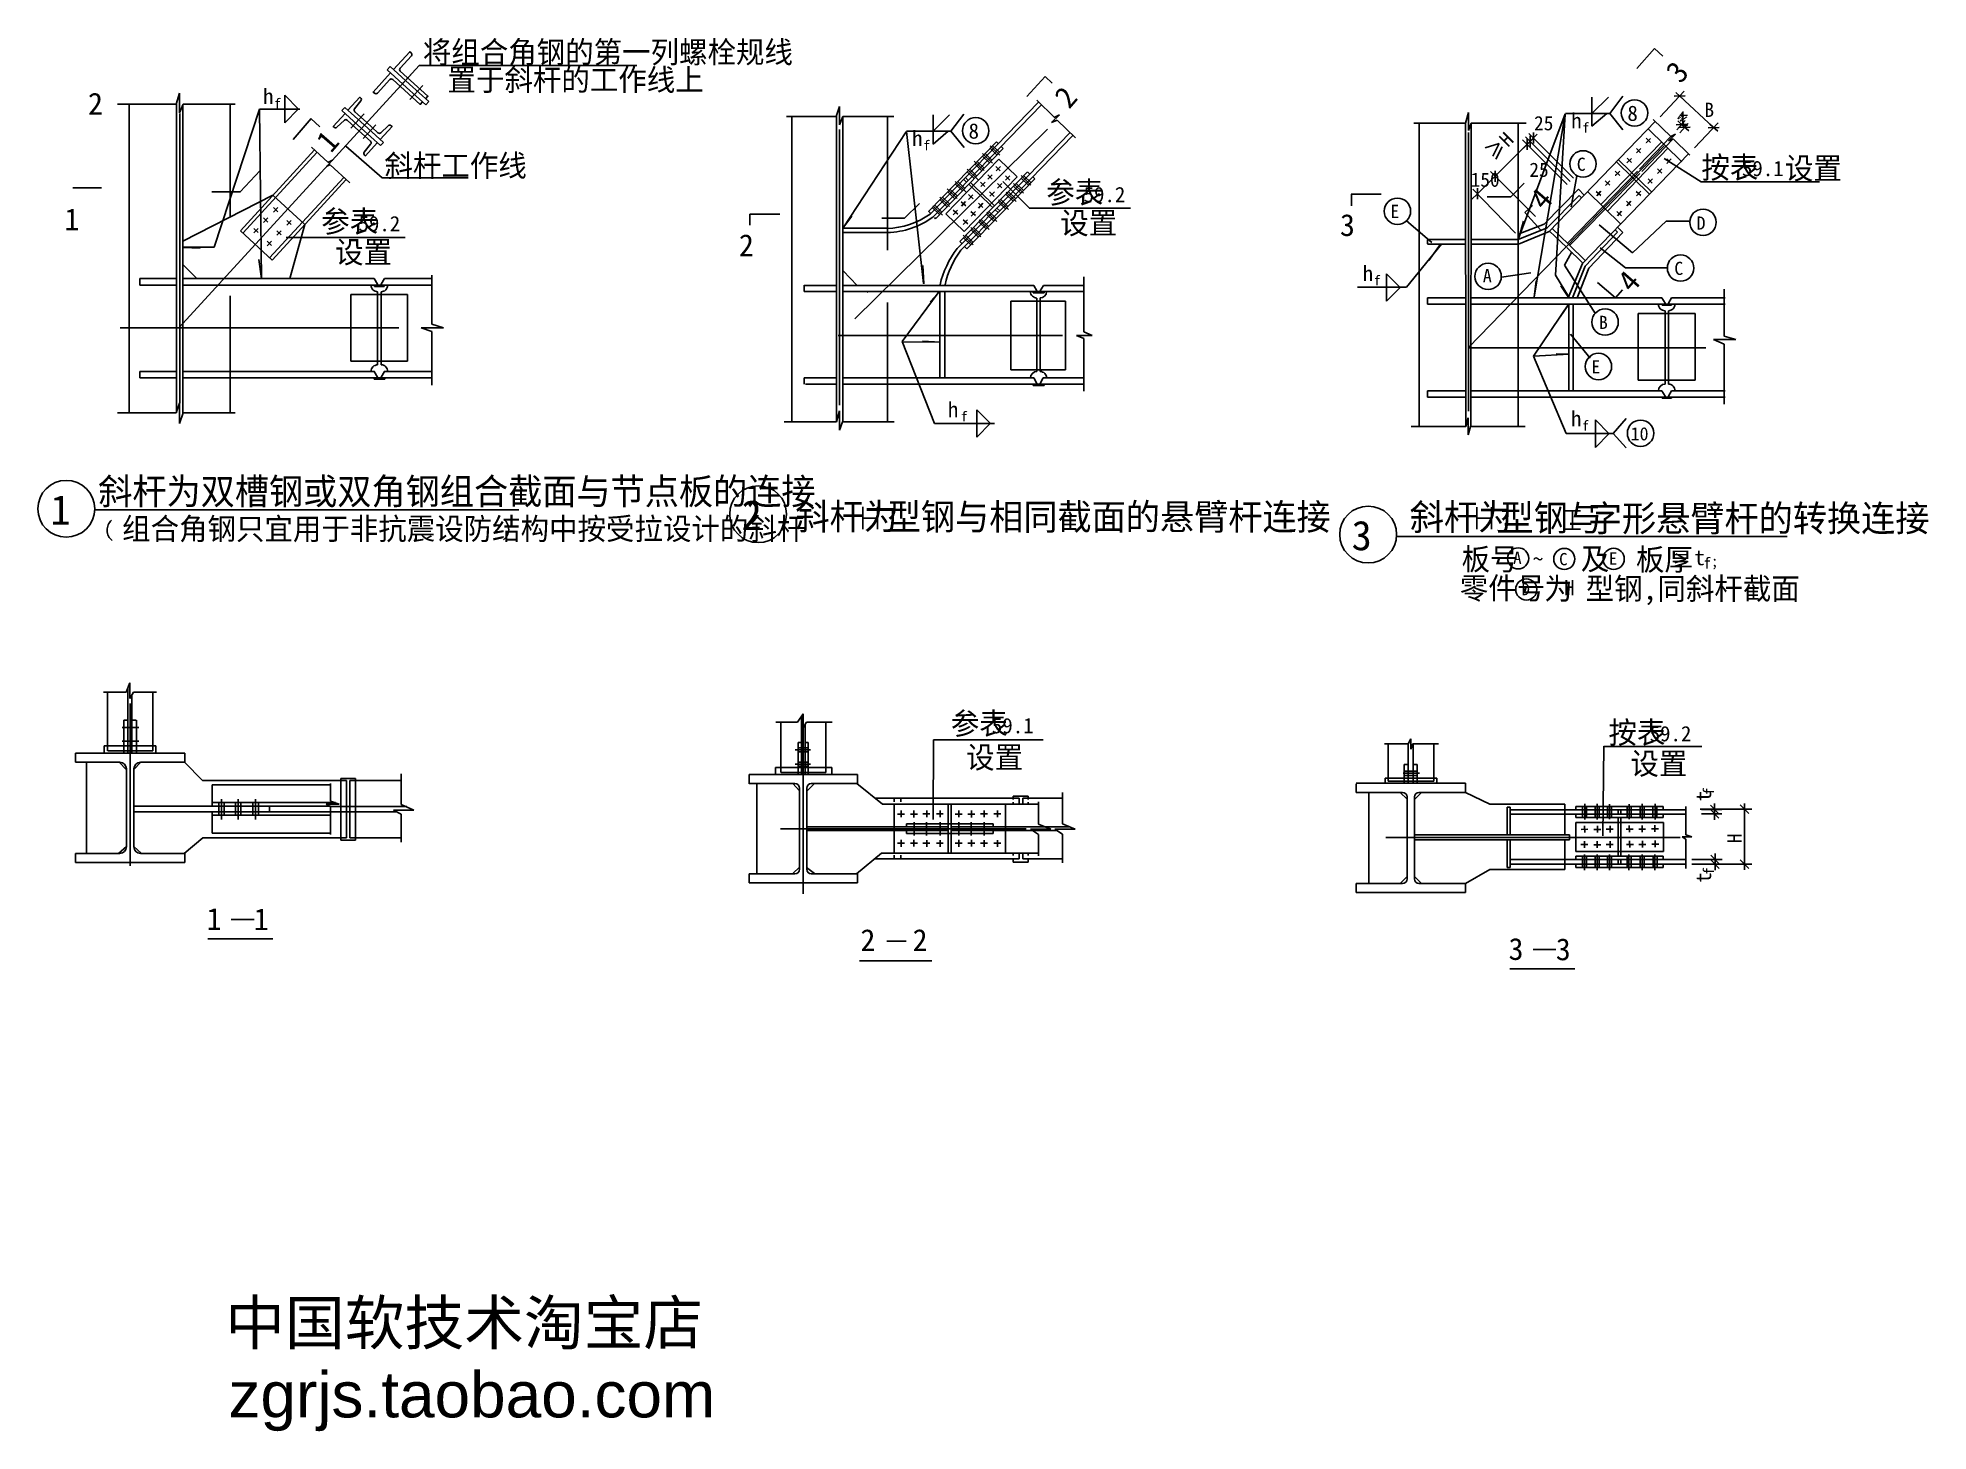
# Model space of a CAD drawing. Header units: metres. Extents: x 2079 to 10712, y 7079 to 13444.
import ezdxf

# ---------------------------------------------------------------- set-up
doc = ezdxf.new("R2010")
doc.units = ezdxf.units.M
for name, color, linetype in [('BOR', 3, 'Continuous'), ('CENTER', 7, 'Continuous'), ('FRAMING', 2, 'Continuous'), ('HIDDEN', 3, 'Continuous'), ('Z', 4, 'Continuous')]:
    doc.layers.add(name, color=color, linetype=linetype)

msp = doc.modelspace()

# ---------------------------------------------------------------- texts
for s, p in [('斜杆为', (5538.98, 11197.74)), ('型钢与相同截面的悬臂杆连接', (5956.02, 11196.31))]:
    msp.add_text(s, height=120).set_placement(p)
at = {"attachment_point": 1}
for s, insert, char_height in [('\\A1;B', (9690.41, 13147.8), 65), ('25', (8912.35, 13086.75), 65), ('\\A1;t', (9572.38, 13111.62), 70), ('25', (8890.92, 12874.11), 65), ('150', (8622.73, 12828.69), 65)]:
    msp.add_mtext(s, dxfattribs=dict(at, insert=insert, char_height=char_height))
at = {"layer": 'FRAMING'}
for s, p in [('1', (2136.7, 11220.36)), ('2', (5293.31, 11196.39)), ('3', (8079.41, 11103.49))]:
    msp.add_text(s, height=135, dxfattribs=at).set_placement(p)
at = {"layer": 'HIDDEN'}
msp.add_text('H', height=65, rotation=45, dxfattribs=at).set_placement((8792.89, 12941.79))
at = {"layer": 'Z'}
for s, height, p in [('将组合角钢的第一列螺栓规线', 100, (3837.67, 13329.06)), ('置于斜杆的工作线上', 100, (3950.29, 13202.48)), ('h', 70, (3107.62, 13141.76)), ('2', 100, (2308.48, 13093.5)), ('f', 45, (3158.94, 13122.35)), ('8', 70, (9338.69, 13064.61)), ('8', 70, (6329.84, 12983.64)), ('h', 70, (9081.96, 13030.72)), ('f', 45, (9133.29, 13011.31)), ('h', 70, (6071.89, 12950.01)), ('f', 45, (6123.21, 12930.61)), ('斜杆工作线', 100, (3662.1, 12810.56)), ('C', 60, (9107.55, 12836.83)), ('按表', 100, (9676.51, 12802.21)), ('59.1', 70, (9861.92, 12812.45)), ('设置', 100, (10058.23, 12798.48)), ('参表', 100, (6684.88, 12688.52)), ('59.2', 70, (6855.36, 12693.33)), ('1', 100, (2200.86, 12565.01)), ('参表', 100, (3373.3, 12555.57)), ('59.2', 70, (3543.77, 12560.38)), ('设置', 100, (6748.48, 12548.17)), ('3', 100, (8026.14, 12538.9)), ('E', 60, (8256.11, 12621.4)), ('D', 60, (9654.75, 12568.13)), ('设置', 100, (3436.9, 12415.22)), ('2', 100, (5281.23, 12446.76)), ('h', 70, (8129.56, 12332.82)), ('f', 45, (8180.89, 12313.42)), ('A', 60, (8678.49, 12327.62)), ('C', 60, (9553.13, 12361.09)), ('B', 60, (9208.35, 12114.41)), ('E', 60, (9173.97, 11911.37)), ('h', 70, (6235.19, 11711.26)), ('h', 70, (9080.83, 11669.81)), ('f', 45, (6294.3, 11691.85)), ('f', 45, (9132.15, 11650.4)), ('10', 60, (9353.61, 11605.52)), ('斜杆为双槽钢或双角钢组合截面与节点板的连接', 120, (2355.02, 11312.68)), ('斜杆为', 120, (8344.74, 11195.17)), ('型钢与', 120, (8755.31, 11191.3)), ('字形悬臂杆的转换连接', 120, (9158.27, 11189.33)), ('组合角钢只宜用于非抗震设防结构中按受拉设计的斜杆', 100, (2464.16, 11151.52)), ('板号', 100, (8581.45, 11012.79)), ('A', 56, (8817.17, 11041.25)), ('~', 70, (8906.75, 11029.07)), ('C', 56.03, (9027.1, 11034.9)), ('及', 100, (9125.92, 11013.49)), ('E', 56.03, (9254.19, 11037.25)), ('板厚', 100, (9377.69, 11011.33)), ('t', 70, (9644.73, 11035.02)), ('f', 50, (9685.89, 11019.98)), (';', 50, (9720.5, 11028.71)), ('零件号', 100, (8573.32, 10880.4)), ('为', 100, (8959, 10878.2)), ('H', 70, (9050.41, 10897.68)), ('型钢,同斜杆截面', 100, (9147.97, 10878.2)), ('D', 56.03, (8855.13, 10897.68)), ('参表', 100, (6248.88, 10261.98)), ('59.1', 70, (6436.41, 10267.27)), ('按表', 100, (9252.45, 10221)), ('59.2', 70, (9440.46, 10230.66)), ('设置', 100, (6318.84, 10107.6)), ('设置', 100, (9352.64, 10079.08)), ('1', 100, (2850.07, 9369.58)), ('1', 100, (3065.88, 9368.24)), ('2', 100, (5836.14, 9272.78)), ('2', 100, (6074.36, 9272.76)), ('3', 100, (8796.06, 9232.19)), ('3', 100, (9011.87, 9230.85))]:
    msp.add_text(s, height=height, dxfattribs=at).set_placement(p)
for s, height, rotation, p in [('3', 100, 49.02, (9581.1, 13230.69)), ('2', 100, 49.02, (6789.04, 13115.33)), ('w', 50, 313.85, (9562.49, 13080.7)), ('1', 100, 49.02, (3417.76, 12914.1)), ('4', 100, 49.02, (8960.06, 12650.23)), ('4', 100, 49.02, (9360.26, 12274.02)), ('f', 49.5, 90, (9735.01, 9985.47)), ('t', 70, 90, (9721.1, 9956.65)), ('H', 65, 90, (9860.31, 9765.23)), ('t', 70, 90, (9721.1, 9584.63)), ('f', 49.5, 90, (9735.01, 9620.79))]:
    msp.add_text(s, height=height, rotation=rotation, dxfattribs=at).set_placement(p)

# ---------------------------------------------------------------- blocks, each defined once
blk = doc.blocks.new('CC')
blk.add_line((-24.24, 0), (24.24, 0))
at = {"layer": 'FRAMING', "color": 6}
blk.add_line((-17.83, -17.83), (17.83, 17.83), dxfattribs=at)
blk = doc.blocks.new('zgrjs.taobao.com')
at = {"attachment_point": 1}
for s, insert, char_height in [('{\\fSimHei|b0|i0|c134|p49;中国软技术淘宝店}', (3032.61, 1646.85), 400), ('{\\fArial|b0|i0|c0|p34;zgrjs.taobao.com}', (3061.95, 999.76), 418)]:
    blk.add_mtext(s, dxfattribs=dict(at, insert=insert, char_height=char_height))

# ---------------------------------------------------------------- linework, layer by layer
for p, q in [((3821.07, 13317.29), (4815.34, 13317.29)), ((2443.71, 13140.89), (2711.73, 13140.89)), ((2711.73, 13140.89), (2726.7, 13191.26)), ((2726.7, 13191.26), (2726.7, 13101.4)), ((2726.7, 13101.4), (2742.47, 13140.89)), ((2742.47, 13140.89), (2979.81, 13140.89)), ((3206.58, 13181.67), (3269.62, 13118.43)), ((3206.58, 13118.43), (3206.58, 13181.67)), ((5725.78, 13085.42), (5740.53, 13129.93)), ((5740.53, 13129.93), (5740.53, 13047.27)), ((6641.07, 13159.19), (6721.92, 13080.77)), ((9176.83, 13098.36), (9252.08, 13173.52)), ((9176.83, 13172.98), (9176.83, 13098.36)), ((9317.72, 13177.04), (9258.06, 13098.36)), ((9488.55, 13082.59), (9597.97, 13200.28)), ((9578.29, 13177.61), (9732.57, 13034.43)), ((2884.94, 12487.48), (3090.9, 13117.94)), ((3090.9, 13117.94), (3275.8, 13117.94)), ((3100.97, 12344.18), (3091.75, 13117.94)), ((3206.58, 13119.49), (3206.58, 13056.25)), ((3206.58, 13056.25), (3269.62, 13119.49)), ((5498.74, 13085.42), (5725.78, 13085.42)), ((5740.53, 13047.27), (5755.29, 13085.42)), ((5755.29, 13085.42), (5988.69, 13085.42)), ((6167.98, 13017.38), (6243.23, 13092.54)), ((6167.98, 13092.01), (6167.98, 13017.38)), ((6308.87, 13096.07), (6249.21, 13017.38)), ((6744.48, 13091.85), (6709.12, 13057.76)), ((6709.12, 13057.76), (6734.17, 13068.22)), ((6721.18, 13080.82), (6744.48, 13091.85)), ((6734.91, 13068.17), (6818.84, 12986.76)), ((8362.75, 13054.26), (8598.69, 13054.26)), ((8598.69, 13054.26), (8612.73, 13103.42)), ((8612.73, 13103.42), (8612.73, 13021.31)), ((8612.73, 13021.31), (8624.96, 13054.26)), ((8624.96, 13054.26), (8877.06, 13054.26)), ((9054.04, 13096.73), (8841.64, 12527.3)), ((9053.94, 13096.46), (8912.99, 12260.6)), ((9054.39, 13095.62), (9009.77, 12359.86)), ((9055.69, 13098.36), (9258.06, 13098.36)), ((9176.84, 13098.92), (9176.84, 13040.06)), ((9176.84, 13040.06), (9245.04, 13098.92)), ((9258.06, 13098.36), (9318, 13024.59)), ((9456.17, 13071.87), (9536.93, 12993.21)), ((9564.24, 13024.14), (9602.96, 13066.02)), ((9577.64, 13009.51), (9616.67, 13053.01)), ((9586.05, 13048.73), (9585.3, 13049.4)), ((9586.79, 13048.07), (9600.79, 13035.44)), ((9645.37, 12942.32), (9753.71, 13055.74)), ((9715.53, 13050.24), (9751.07, 13017.26)), ((5757.49, 12576.99), (6045.54, 13014.65)), ((6046.84, 13017.38), (6249.21, 13017.38)), ((6047, 13016.43), (6124.63, 12322.49)), ((6167.99, 12959.09), (6236.19, 13017.94)), ((6167.99, 13017.94), (6167.99, 12959.09)), ((6249.21, 13017.38), (6309.15, 12943.62)), ((8689.87, 12942.43), (8752.39, 12961.43)), ((8752.39, 12961.43), (8724.29, 12904.17)), ((8880.09, 12956.94), (8735.34, 12812.6)), ((9063.94, 12774), (8859.62, 12978.89)), ((9077.41, 12787.53), (8873.14, 12992.38)), ((8880.09, 12956.94), (8879.38, 12956.24)), ((8894.32, 12971.13), (8880.8, 12957.65)), ((9092.86, 12803.06), (8888.65, 13007.84)), ((8893.61, 12970.43), (8892.9, 12969.72)), ((8909.83, 12986.6), (8894.32, 12971.13)), ((8895.03, 12971.84), (8895.74, 12972.55)), ((8910.54, 12987.31), (8911.25, 12988.01)), ((9558.28, 13003.55), (9526.93, 12973.71)), ((9526.93, 12973.71), (9548.23, 12982.98)), ((9536.93, 12993.21), (9558.28, 13003.55)), ((9548.23, 12982.98), (9624.61, 12907.81)), ((9601.53, 13034.77), (9602.27, 13034.1)), ((3329.09, 12945.03), (3404.34, 12875.51)), ((3425.3, 12884.82), (3399.57, 12857.92)), ((3399.57, 12857.92), (3414.23, 12864.09)), ((3404.21, 12875.45), (3425.3, 12884.82)), ((3414.23, 12864.09), (3503.91, 12781.83)), ((3486.23, 12949.3), (3651.13, 12804.3)), ((8766.17, 12946.6), (8738.08, 12889.34)), ((9676.26, 12787.12), (9505.95, 12893.5)), ((3651.13, 12804.3), (4044.52, 12804.3)), ((6486.8, 12787.27), (6606.17, 12667.99)), ((8733.93, 12811.19), (8642.35, 12719.86)), ((8918.35, 12627.66), (8713.45, 12833.14)), ((9108.54, 12813.51), (9081.87, 12672.63)), ((9675.7, 12785.96), (10216.03, 12785.96)), ((8658.81, 12736.28), (8624.47, 12702.04)), ((8828.39, 12551.3), (8633.38, 12753.32)), ((6606.56, 12665.6), (7068.92, 12665.6)), ((8445.22, 12508.67), (8329.2, 12607.61)), ((9362.3, 12462.44), (9516.28, 12607.19)), ((9516.28, 12607.19), (9620.21, 12607.19)), ((3213.07, 12532.65), (3757.33, 12532.65)), ((9210.22, 12589.9), (9362.3, 12462.44)), ((2740.42, 12487.48), (2884.94, 12487.48)), ((8329.62, 12304.96), (8490.08, 12501.43)), ((9085.68, 12467.02), (9051.39, 12406.1)), ((9213.95, 12485.08), (9330.06, 12393.57)), ((3878.7, 12359.93), (3878.7, 12136)), ((6856.42, 12351.71), (6856.42, 12100.69)), ((8237.97, 12366.27), (8301, 12303.04)), ((8237.97, 12303.04), (8237.97, 12366.27)), ((8764.21, 12350.98), (8897.57, 12370.01)), ((9009.77, 12359.86), (9069.48, 12261.85)), ((9051.39, 12406.1), (9192.37, 12182.7)), ((9330.06, 12393.57), (9424.91, 12393.57)), ((9424.91, 12393.57), (9518.33, 12393.57)), ((5868.35, 12283.01), (5869.84, 12281.65)), ((6196.31, 12284.85), (6026.76, 12056.84)), ((8106.35, 12304.96), (8329.62, 12304.96)), ((8237.97, 12240.86), (8301, 12304.09)), ((8237.97, 12304.09), (8237.97, 12240.86)), ((9780.8, 12296.82), (9780.8, 12082.05)), ((9070.71, 12228.51), (8909.69, 11990.65)), ((3830.39, 12119.91), (3878.7, 12102.78)), ((3932.38, 12119.91), (3830.39, 12119.91)), ((3878.7, 12136), (3932.38, 12119.91)), ((3878.7, 12102.78), (3878.7, 11858.06)), ((6856.42, 12100.69), (6894.94, 12085.15)), ((9078.46, 12089.99), (9168.47, 11981.6)), ((6026.76, 12056.84), (6174.33, 11682.88)), ((6201.39, 12053.95), (6027.28, 12055.79)), ((6822.26, 12085.15), (6856.42, 12070.52)), ((6894.94, 12085.15), (6822.26, 12085.15)), ((6856.42, 12070.52), (6856.42, 11830.69)), ((9732.44, 12065.94), (9780.8, 12044.46)), ((9834.53, 12065.94), (9732.44, 12065.94)), ((9780.8, 12082.05), (9834.53, 12065.94)), ((9780.8, 12044.46), (9780.8, 11770.63)), ((9058.42, 11636.08), (8909.69, 11990.65)), ((9072.78, 11999.67), (8910.21, 11989.6)), ((2711.73, 11730.7), (2726.7, 11774.98)), ((2726.7, 11774.98), (2726.7, 11683.24)), ((6366.88, 11682.28), (6366.88, 11745.51)), ((6366.88, 11745.51), (6429.91, 11682.28)), ((2443.71, 11730.7), (2711.73, 11730.7)), ((2726.7, 11683.24), (2742.47, 11730.7)), ((2742.47, 11730.7), (2979.81, 11730.7)), ((5487.58, 11690.39), (5726.59, 11690.39)), ((5726.59, 11690.39), (5741, 11740.94)), ((5741, 11652.79), (5754.76, 11690.16)), ((5754.76, 11690.39), (5990.51, 11690.39)), ((6174.33, 11682.88), (6448.09, 11682.88)), ((6366.88, 11620.1), (6429.91, 11683.33)), ((6366.88, 11683.33), (6366.88, 11620.1)), ((8351.18, 11668.85), (8601.36, 11668.85)), ((8601.36, 11668.85), (8612.28, 11707.7)), ((8612.28, 11707.7), (8612.28, 11631.26)), ((8612.28, 11631.26), (8622.9, 11668.85)), ((8622.9, 11668.85), (8872.36, 11668.85)), ((9192.62, 11635.48), (9192.62, 11698.72)), ((9192.62, 11698.72), (9255.65, 11635.48)), ((9333.49, 11706), (9273.83, 11636.08)), ((9058.42, 11636.08), (9273.83, 11636.08)), ((9192.62, 11636.53), (9192.62, 11573.3)), ((9192.62, 11573.3), (9255.65, 11636.53)), ((9273.83, 11636.08), (9333.77, 11571.08)), ((9605.22, 11062.2), (9555.11, 11046.33)), ((9560, 11087.84), (9605.22, 11062.2)), ((9606.44, 11046.33), (9556.33, 11030.45)), ((2379.58, 10454.77), (2482.33, 10454.77)), ((2396.81, 10454.77), (2397.12, 10187.91)), ((2482.33, 10454.77), (2499.36, 10497.31)), ((2499.36, 10497.31), (2499.36, 10426.41)), ((2499.36, 10426.41), (2516.39, 10454.77)), ((2516.39, 10454.77), (2621.41, 10454.77)), ((2604.68, 10187.82), (2604.68, 10454.77)), ((5449.03, 10317.47), (5548.74, 10317.47)), ((5472.38, 10317.47), (5472.33, 10089.04)), ((5548.74, 10317.47), (5575.13, 10355.57)), ((5575.13, 10355.57), (5575.13, 10294.03)), ((5575.13, 10294.03), (5589.8, 10317.47)), ((5589.8, 10317.47), (5707.1, 10317.47)), ((5678.5, 10317.47), (5678.45, 10089.04)), ((2382.43, 10209.82), (2382.43, 10176.41)), ((2396.76, 10209.82), (2382.43, 10209.82)), ((2604.68, 10187.82), (2398.19, 10187.82)), ((2604.54, 10209.82), (2618.87, 10209.82)), ((2618.87, 10209.82), (2618.87, 10176.41)), ((6169.58, 10236.78), (6168.24, 9874.23)), ((6169.58, 10236.78), (6671.32, 10236.78)), ((8229.15, 10218.53), (8337.49, 10218.53)), ((8246.65, 10218.53), (8246.58, 10048.83)), ((8337.49, 10218.53), (8349.19, 10241.94)), ((8349.19, 10241.94), (8349.19, 10195.02)), ((8349.19, 10195.02), (8359.46, 10218.53)), ((8359.46, 10218.53), (8476.7, 10218.53)), ((8454.74, 10218.53), (8454.68, 10048.83)), ((9230.64, 10207.97), (9226.18, 9799.06)), ((9230.61, 10207.72), (9679.4, 10207.72)), ((2301.78, 10132.51), (2301.78, 9720.93)), ((2452.22, 10134.69), (2483.37, 10101.88)), ((2548.49, 10134.69), (2517.34, 10101.88)), ((2748.51, 10134.75), (2831.83, 10051.7)), ((5472.61, 10111.75), (5447.52, 10111.75)), ((5447.52, 10111.75), (5447.52, 10079.16)), ((5679.59, 10111.75), (5704.67, 10111.75)), ((5704.67, 10111.75), (5704.67, 10079.16)), ((2831.83, 10051.7), (3488.49, 10051.7)), ((3415.61, 10037.44), (3415.61, 9957.35)), ((3463.29, 10060.99), (3529.95, 10060.99)), ((3488.49, 10051.7), (3488.49, 9789.25)), ((3504.55, 10051.7), (3504.55, 9789.25)), ((3504.55, 10051.7), (3739.97, 10051.7)), ((3738.36, 10082.87), (3738.36, 9941.65)), ((5677.92, 10088.95), (5473.4, 10088.95)), ((5527.9, 10037.74), (5557.11, 10004.18)), ((5590.71, 10002.72), (5625.76, 10037.74)), ((8232.27, 10062.33), (8232.27, 10039.13)), ((8246.6, 10062.33), (8232.27, 10062.33)), ((8454.68, 10048.83), (8246.58, 10048.83)), ((8363.95, 10095.07), (8322.71, 10095.07)), ((8363.95, 10074.63), (8322.71, 10074.63)), ((8337.87, 10095.07), (8379.11, 10095.07)), ((8337.87, 10074.63), (8379.11, 10074.63)), ((8454.37, 10062.33), (8468.7, 10062.33)), ((8468.7, 10062.33), (8468.7, 10039.13)), ((3454.77, 9944.31), (3396.03, 9944.31)), ((3396.03, 9944.31), (3415.61, 9933.44)), ((3415.61, 9957.35), (3454.77, 9944.31)), ((3415.61, 9933.44), (3415.61, 9805.71)), ((3738.36, 9941.65), (3796.4, 9915.63)), ((6561.07, 9970.3), (5902.96, 9970.3)), ((6534.09, 9979.92), (6534.09, 9970.19)), ((6602.44, 9979.92), (6534.09, 9979.92)), ((6561.07, 9970.3), (6561.07, 9943.5)), ((6758.34, 9970.3), (6576.98, 9970.3)), ((6576.98, 9970.3), (6576.98, 9943.5)), ((6602.44, 9970.19), (6602.44, 9979.92)), ((6648.95, 9954.36), (6648.95, 9852.85)), ((6758.34, 9996.65), (6758.34, 9853.42)), ((9606, 9932.71), (9606, 9804.32)), ((3796.4, 9915.63), (3703.03, 9915.63)), ((3703.03, 9915.63), (3738.36, 9897.98)), ((3738.36, 9897.98), (3738.36, 9769.37)), ((6648.95, 9852.85), (6706.07, 9830.02)), ((6758.34, 9853.42), (6816.88, 9830.02)), ((9670.95, 9920.46), (9907.14, 9920.46)), ((9676.59, 9919.84), (9770.15, 9919.84)), ((9676.59, 9899.24), (9770.15, 9899.24)), ((9737.15, 9920.94), (9737.15, 9922.04)), ((9737.15, 9919.84), (9737.15, 9899.24)), ((9737.15, 9898.14), (9737.15, 9897.04)), ((9874.14, 9919.36), (9874.14, 9670.89)), ((2833.44, 9789.25), (2748.06, 9718.68)), ((2833.44, 9789.25), (3488.49, 9789.25)), ((3529.96, 9779.03), (3463.29, 9779.03)), ((3504.55, 9789.25), (3739.97, 9789.25)), ((6612.4, 9830.02), (6648.95, 9805.67)), ((6706.07, 9830.02), (6612.4, 9830.02)), ((6648.95, 9805.67), (6648.95, 9707.94)), ((6816.88, 9830.02), (6723.21, 9830.02)), ((6723.21, 9830.02), (6758.34, 9806.61)), ((6758.34, 9806.61), (6758.34, 9675.08)), ((9633.52, 9794), (9588.8, 9794)), ((9588.8, 9794), (9606, 9783.69)), ((9606, 9804.32), (9633.52, 9794)), ((9606, 9783.69), (9606, 9650.4)), ((2448.37, 9718.54), (2483.43, 9750.62)), ((2552.44, 9718.54), (2517.38, 9750.62)), ((6561.07, 9693.9), (5900.54, 9693.9)), ((6534.09, 9679.28), (6534.09, 9689.01)), ((6602.44, 9679.28), (6534.09, 9679.28)), ((6561.07, 9693.9), (6561.07, 9719.42)), ((6576.98, 9693.9), (6576.98, 9719.42)), ((6758.34, 9693.9), (6576.98, 9693.9)), ((6602.44, 9689.01), (6602.44, 9679.28)), ((9632.86, 9691.44), (9772.02, 9691.44)), ((9670.95, 9669.79), (9907.14, 9669.79)), ((9739.02, 9692.54), (9739.02, 9693.64)), ((9739.02, 9669.37), (9739.02, 9691.44)), ((5527.9, 9626.26), (5557.11, 9655.44)), ((5589.25, 9653.98), (5625.76, 9626.26)), ((9632.86, 9669.37), (9772.02, 9669.37)), ((9739.02, 9668.27), (9739.02, 9667.17))]:
    msp.add_line(p, q)
for points in [[(5796.58, 12629.62), (5755.82, 12574.99)], [(8864.75, 12607.36), (8841.21, 12523.98)], [(2820.04, 12483.15), (2742.61, 12486.43)], [(8432.3, 12426.56), (8485.86, 12501.5)], [(3088.75, 12431.14), (3100.15, 12344.77)], [(6121.46, 12403.53), (6125.37, 12320.71)], [(6154.99, 12238.01), (6196.39, 12284.22)], [(8922.32, 12333.49), (8913.48, 12260.67)], [(9034.63, 12311.84), (9068.85, 12261.4)], [(9031.74, 12168.98), (9070.79, 12227.88)], [(6119.3, 12058.55), (6201.42, 12054.19)], [(9012.96, 12000.86), (9072.81, 11999.91)]]:
    msp.add_lwpolyline(points)
for centre, radius in [((9371.32, 13100.89), 60.34), ((6362.47, 13019.91), 60.34), ((9136.06, 12868.32), 60.34), ((8288.32, 12651.89), 60.34), ((9684.08, 12601.56), 60.37), ((9581.65, 12392.57), 60.34), ((8702.44, 12354.54), 60.34), ((9236.86, 12145.9), 60.34), ((9206.38, 11942.85), 60.34), ((9398.91, 11637.79), 60.34), ((8839.98, 11066.43), 48.28), ((9050.39, 11063.92), 48.3), ((9275.95, 11064), 48.3), ((8876.9, 10924.42), 48.3)]:
    msp.add_circle(centre, radius)
at = {"layer": 'BOR'}
for p, q in [((6046.02, 9853.74), (6046.02, 9840.13)), ((6441.59, 9853.74), (6441.59, 9840.13)), ((6046.02, 9823.64), (6046.02, 9810.34)), ((6441.59, 9823.64), (6441.59, 9810.34))]:
    msp.add_line(p, q, dxfattribs=at)
for centre in [(2208.94, 11292.83), (5368.85, 11268.21), (8154.95, 11175.3)]:
    msp.add_circle(centre, 129.85, dxfattribs=at)
at = {"layer": 'CENTER'}
for p, q in [((2724.38, 12121.41), (3821.07, 13317.29)), ((2727.01, 11774.63), (2727.01, 13098.85)), ((5741, 13025.06), (5741, 11765.62)), ((5811.21, 12160.49), (6690.95, 13026.76)), ((8612.68, 13011.04), (8612.68, 11739.06)), ((8613.38, 12029.64), (9507.39, 12951.04)), ((2455.43, 12119.88), (3728.43, 12119.88)), ((5734.82, 12084.32), (6758.62, 12084.32)), ((8612.28, 12027.6), (9696.26, 12027.6)), ((5741, 11740.94), (5741, 11652.79)), ((2500.49, 10403.97), (2500.49, 9661.49)), ((5574.06, 10317.02), (5574.06, 9534.52)), ((5470.28, 9831.13), (6593.38, 9831.13)), ((8235.51, 9791.77), (9579.28, 9791.77))]:
    msp.add_line(p, q, dxfattribs=at)
at = {"layer": 'FRAMING'}
for p, q in [((9381.69, 13303.39), (9461.95, 13395.66)), ((9461.95, 13395.66), (9499.96, 13360.21)), ((3674.97, 13297.87), (3688.42, 13312.68)), ((3674.97, 13297.87), (3763.09, 13217.84)), ((3688.42, 13312.68), (3776.54, 13232.65)), ((3721.99, 13209.94), (3782.43, 13275.69)), ((3851.21, 13137.81), (3763.09, 13217.84)), ((3864.66, 13152.62), (3776.54, 13232.65)), ((3778.1, 13162.78), (3836.88, 13226.31)), ((6595.57, 13175.44), (6680.2, 13268.29)), ((6680.2, 13268.29), (6712.13, 13237.18)), ((2496.4, 11730.7), (2496.4, 13140.89)), ((2957.5, 13142.19), (2957.5, 12625.51)), ((3467.58, 13111.66), (3481.02, 13126.46)), ((3481.02, 13126.46), (3569.14, 13046.43)), ((3851.21, 13137.81), (3864.66, 13152.62)), ((6315.44, 12805.6), (6650, 13150.52)), ((6328.54, 12792.89), (6663.11, 13137.81)), ((3244.8, 12979.95), (3327.2, 13075.89)), ((3326.53, 13075.69), (3366.45, 13037.9)), ((3467.58, 13111.66), (3555.7, 13031.63)), ((3508.56, 13030.99), (3569, 13096.74)), ((3564.67, 12983.83), (3623.45, 13047.36)), ((3657.26, 12966.4), (3569.14, 13046.43)), ((5522.66, 13085.42), (5522.66, 11690.39)), ((5959.34, 13085.42), (5959.34, 12474.61)), ((8387.54, 13054.26), (8387.54, 11673.55)), ((8840.06, 13054.26), (8840.06, 11673.55)), ((8981.16, 12559), (9466.21, 13062.1)), ((3643.82, 12951.6), (3555.7, 13031.63)), ((3643.82, 12951.6), (3657.26, 12966.4)), ((6147.41, 12651.52), (6456.73, 12969.33)), ((6428.1, 12951.39), (6473.33, 12907.52)), ((6465.42, 12960.9), (6456.73, 12969.33)), ((6458.93, 12666.42), (6793.49, 13011.35)), ((6472.03, 12653.71), (6806.59, 12998.63)), ((9422.41, 12962.65), (9422.64, 12962.44)), ((9423.88, 12964.33), (9444.43, 12984.52)), ((9444.41, 12965.83), (9424.72, 12985.87)), ((9433.28, 13027.94), (9586.9, 12878.32)), ((9708.1, 13032.81), (9758.5, 13034.69)), ((3004.12, 12562.78), (3343.23, 12932.04)), ((3015.25, 12552.55), (3354.36, 12921.81)), ((6179.45, 12617.9), (6488.06, 12939.01)), ((6226.64, 12640.37), (6468.57, 12889.79)), ((6355.64, 12881.28), (6400.87, 12837.41)), ((6393.32, 12915.54), (6438.55, 12871.67)), ((6468.57, 12889.79), (6551.7, 12809.15)), ((6488.06, 12939.01), (6479.14, 12947.66)), ((9133.47, 12413.49), (9617.79, 12914.46)), ((9336.66, 12872.93), (9357.24, 12893.16)), ((9356.81, 12874.05), (9337.11, 12894.09)), ((9379.62, 12918.51), (9400.17, 12938.7)), ((9399.33, 12919.2), (9379.64, 12939.24)), ((9388.79, 12927.79), (9389.01, 12927.58)), ((9391.06, 12925.98), (9390.85, 12926.2)), ((9517.7, 12869.99), (9517.93, 12869.78)), ((9518.74, 12870.54), (9539.29, 12890.73)), ((9539.27, 12872.04), (9519.58, 12892.08)), ((3002.99, 12740.53), (3094.72, 12837.71)), ((3137.85, 12439.37), (3476.75, 12806.61)), ((3148.86, 12429.01), (3487.88, 12796.38)), ((6153.89, 12639.05), (6315.44, 12805.6)), ((6166.36, 12625.69), (6328.54, 12792.89)), ((6268.36, 12788.41), (6318.83, 12739.46)), ((6289.67, 12513.41), (6599.02, 12832.34)), ((6320.92, 12785.03), (6307.81, 12797.74)), ((6309.77, 12559.74), (6551.7, 12809.15)), ((6328.54, 12792.89), (6315.44, 12805.6)), ((6322.59, 12480.63), (6632.17, 12799.8)), ((6322.88, 12844.62), (6373.35, 12795.67)), ((6352.59, 12769.57), (6337.3, 12784.4)), ((6404.21, 12764.85), (6384.28, 12784.66)), ((6405.83, 12785.37), (6385.52, 12764.95)), ((6437.14, 12799.18), (6417.22, 12818.99)), ((6437.95, 12818.88), (6417.63, 12798.46)), ((6427.31, 12808.75), (6427.09, 12808.96)), ((6474.55, 12836.97), (6454.62, 12856.78)), ((6475.79, 12857.11), (6455.44, 12836.65)), ((6481.76, 12758.6), (6461.83, 12778.41)), ((6482.56, 12778.31), (6462.25, 12757.88)), ((6517.78, 12794.33), (6497.86, 12814.14)), ((6519.03, 12814.47), (6498.68, 12794.01)), ((6535.06, 12778.85), (6580.17, 12735.09)), ((6569.83, 12814.7), (6614.95, 12770.95)), ((6609.32, 12821.33), (6599.8, 12830.57)), ((6622.65, 12809.03), (6632.17, 12799.8)), ((8806.3, 12718.61), (8867.37, 12780.57)), ((9258.22, 12771.85), (9237.53, 12790.86)), ((9258.25, 12791.57), (9238.75, 12770.36)), ((9245.93, 12778.76), (9246.15, 12778.54)), ((9303.72, 12815.68), (9283.03, 12834.7)), ((9283.53, 12816.93), (9283.76, 12816.72)), ((9304.17, 12835.86), (9284.64, 12814.61)), ((9432.42, 12779.42), (9453.01, 12799.65)), ((9452.57, 12780.55), (9432.88, 12800.59)), ((9476.01, 12824.94), (9496.56, 12845.13)), ((9495.72, 12825.63), (9476.02, 12845.67)), ((9483.24, 12833.46), (9483.47, 12833.26)), ((2239.31, 12758.25), (2369.62, 12758.25)), ((3153.05, 12725.26), (2742.13, 12515.65)), ((2874.15, 12740.81), (3004.66, 12740.96)), ((6198.19, 12716.96), (6243.42, 12673.09)), ((6232.71, 12754.55), (6277.94, 12710.68)), ((6316.68, 12676.91), (6295.82, 12695.74)), ((6297.05, 12675.04), (6316.35, 12696.43)), ((6350.53, 12708.97), (6329.67, 12727.8)), ((6345.07, 12761.61), (6329.7, 12776.51)), ((6330.12, 12706.24), (6349.42, 12727.63)), ((6446.07, 12720.14), (6426.14, 12739.96)), ((6447.69, 12740.67), (6427.38, 12720.24)), ((6467.08, 12704.14), (6512.19, 12660.38)), ((6469.86, 12769.55), (6469.64, 12769.76)), ((6501.68, 12739.82), (6546.79, 12696.06)), ((8076.94, 12730.67), (8214.59, 12730.67)), ((8078.77, 12729.97), (8078.77, 12676.04)), ((8654.6, 12757.3), (8654.53, 12706.85)), ((8806.42, 12718.5), (8697.92, 12718.5)), ((8959.14, 12592.47), (9115.32, 12752.26)), ((8972.62, 12576.86), (9117.75, 12724.01)), ((9141.5, 12726.23), (9115.32, 12752.26)), ((9129.71, 12712.75), (9117.75, 12724.01)), ((9156.44, 12741.56), (9308.45, 12593.51)), ((9217.1, 12723.76), (9196.42, 12742.78)), ((9217.92, 12744.34), (9198.42, 12723.13)), ((9209.5, 12742.51), (9209.72, 12742.29)), ((9246.59, 12776.55), (9246.82, 12776.34)), ((9247.82, 12776.54), (9247.59, 12776.74)), ((9354.95, 12678.64), (9334.26, 12697.65)), ((9354.98, 12698.36), (9335.49, 12677.15)), ((9399.53, 12723.93), (9378.85, 12742.94)), ((9399.98, 12744.11), (9380.45, 12722.86)), ((3130.14, 12602.26), (3109.61, 12621.44)), ((3110.48, 12600.73), (3130.15, 12621.78)), ((3175.85, 12649.72), (3155.32, 12668.9)), ((3155.4, 12647.34), (3175.07, 12668.39)), ((3236.69, 12591.17), (3216.15, 12610.35)), ((3216.24, 12588.8), (3235.9, 12609.85)), ((5331.67, 12638.36), (5468.51, 12638.36)), ((5331.67, 12638.36), (5331.67, 12588.23)), ((5933.18, 12619.69), (6037.02, 12619.67)), ((6036.96, 12619.72), (6106.33, 12687.36)), ((6156.21, 12643.03), (6147.29, 12651.68)), ((6165.95, 12677.27), (6211.18, 12633.4)), ((6179.45, 12617.9), (6173.74, 12623.44)), ((6226.64, 12640.37), (6309.77, 12559.74)), ((6280.29, 12638.19), (6259.43, 12657.02)), ((6260.25, 12635.86), (6279.58, 12657.29)), ((6278.14, 12482.3), (6458.93, 12666.42)), ((6295.24, 12473.7), (6472.03, 12653.71)), ((6325.88, 12593.97), (6305.02, 12612.8)), ((6305.83, 12591.64), (6325.16, 12613.07)), ((6306.6, 12686.21), (6306.37, 12686.42)), ((6361.62, 12631.87), (6340.76, 12650.7)), ((6341.99, 12630), (6361.29, 12651.39)), ((6350.05, 12643.16), (6349.82, 12643.37)), ((6395.41, 12669.58), (6374.56, 12688.41)), ((6375.01, 12666.86), (6394.31, 12688.24)), ((6378.56, 12612.89), (6423.67, 12569.13)), ((6413.17, 12648.56), (6458.28, 12604.81)), ((6442.18, 12667.41), (6428.75, 12680.44)), ((6449.81, 12675.27), (6435.81, 12688.85)), ((6464.41, 12645.85), (6451.43, 12658.44)), ((6472.03, 12653.71), (6458.93, 12666.42)), ((8870.86, 12645.85), (8905.91, 12678.82)), ((8870.86, 12645.85), (8943.03, 12565.48)), ((9311.49, 12631.25), (9290.81, 12650.26)), ((9312.31, 12651.82), (9292.81, 12630.61)), ((9342.15, 12685.28), (9342.37, 12685.07)), ((9343.36, 12687.5), (9343.57, 12687.28)), ((2742.13, 12278.42), (2742.13, 12602.81)), ((3148.92, 12429.07), (3004.14, 12562.8)), ((3085.91, 12554.7), (3065.38, 12573.88)), ((3065.83, 12552.71), (3085.53, 12573.8)), ((3190.97, 12543.72), (3170.44, 12562.9)), ((3171.31, 12542.19), (3190.98, 12563.24)), ((3298.61, 12591.62), (3229.52, 12344.18)), ((3298.61, 12591.62), (3299.61, 12590.82)), ((6305.79, 12542.48), (6350.9, 12498.73)), ((6340.57, 12578.34), (6385.68, 12534.58)), ((8840.06, 12547.81), (8959.14, 12592.47)), ((8972.62, 12576.86), (8840.21, 12523.65)), ((8981.16, 12559), (8841.44, 12501.85)), ((8982.76, 12560.65), (9060.44, 12488.01)), ((8994.34, 12575.21), (9072.05, 12499.94)), ((9145.83, 12400.92), (9293.58, 12556.79)), ((9162.38, 12392.41), (9318.45, 12555.5)), ((9293.58, 12556.79), (9282.96, 12567.35)), ((9318.45, 12555.5), (9293.95, 12579.49)), ((9306.5, 12567.2), (9306.72, 12567.44)), ((3146.75, 12496.16), (3126.21, 12515.34)), ((3126.66, 12494.17), (3146.36, 12515.26)), ((6299.19, 12504.17), (6289.67, 12513.41)), ((6322.46, 12480.34), (6311.86, 12490.62)), ((9134.96, 12415.03), (9061.65, 12486.83)), ((9146.53, 12427), (9073.27, 12498.76)), ((2804.65, 12344.46), (2742.28, 12407.82)), ((5755.52, 12414.68), (5755.52, 12310.26)), ((5821.7, 12312.7), (5756.65, 12379.55)), ((9133.47, 12413.49), (9068.49, 12257.21)), ((9145.83, 12400.92), (9087.99, 12257.21)), ((9108.89, 12257.21), (9162.38, 12392.41)), ((2742.13, 12344.18), (3615.83, 12344.18)), ((2742.13, 12314.67), (3631.15, 12314.67)), ((2957.5, 12264.93), (2957.5, 11730.7)), ((3569.67, 12272.11), (3508.64, 12272.11)), ((3508.64, 12272.11), (3508.64, 11967.91)), ((3569.67, 12272.11), (3707.2, 12272.11)), ((3615.57, 12314.66), (3661.6, 12314.66)), ((3631.16, 12318.25), (3615.81, 12344.2)), ((3616.05, 12308.91), (3616.05, 12314.66)), ((3661.6, 12308.91), (3616.05, 12308.91)), ((3631.15, 12318.26), (3631.15, 12314.67)), ((3631.15, 12284.42), (3631.15, 12272.5)), ((3646.65, 12284.14), (3646.65, 12272.5)), ((3646.74, 12318.25), (3662.08, 12344.2)), ((3646.74, 12314.66), (3646.74, 12318.25)), ((3646.79, 12314.67), (3877.16, 12314.67)), ((3661.6, 12314.66), (3661.6, 12308.91)), ((3662.06, 12344.18), (3877.16, 12344.18)), ((3707.2, 12272.11), (3768.03, 12272.11)), ((3768.03, 12272.11), (3768.03, 11967.91)), ((5959.34, 12313.49), (5754.72, 12313.49)), ((5959.34, 12284.84), (5754.72, 12284.84)), ((5959.34, 12313.49), (6627.36, 12313.49)), ((5959.34, 12284.84), (6642.01, 12284.84)), ((6199.12, 12284.84), (6199.12, 11891.25)), ((6221.86, 11891.25), (6221.86, 12284.84)), ((6624.54, 12278.96), (6624.54, 12284.9)), ((6624.54, 12284.9), (6674.93, 12284.9)), ((6674.93, 12278.96), (6624.54, 12278.96)), ((6641.89, 12288.47), (6627.36, 12313.49)), ((6641.89, 12284.9), (6641.89, 12288.47)), ((6656.87, 12288.23), (6671.75, 12313.49)), ((6656.97, 12288.33), (6656.97, 12284.84)), ((6656.97, 12284.84), (6856.42, 12284.84)), ((6671.75, 12313.49), (6856.42, 12313.49)), ((6674.93, 12284.9), (6674.93, 12278.96)), ((9284.46, 12256.56), (9202.05, 12326.4)), ((9284.46, 12256.56), (9316.41, 12292.55)), ((5959.34, 12235.37), (5959.34, 11690.39)), ((6582.62, 12240.87), (6523.67, 12240.87)), ((6523.67, 12240.87), (6523.67, 11928.1)), ((6582.62, 12240.87), (6715.46, 12240.87)), ((6642.01, 12255.68), (6642.01, 12241.48)), ((6656.97, 12255.9), (6656.97, 12241.48)), ((6715.46, 12240.87), (6772.55, 12240.87)), ((6772.55, 12240.87), (6772.55, 11928.1)), ((8840.06, 12257.21), (9496, 12257.21)), ((8840.06, 12228.12), (9510.67, 12228.12)), ((9070.83, 12228.12), (9070.83, 11832.28)), ((9091.46, 11832.28), (9091.46, 12228.12)), ((9388.04, 12185.52), (9647.68, 12185.52)), ((9388.04, 12185.52), (9388.04, 11880.14)), ((9496, 12257.21), (9510.67, 12232.37)), ((9497.11, 12228.12), (9497.11, 12223)), ((9539.43, 12228.12), (9497.11, 12228.12)), ((9497.11, 12223), (9539.43, 12223)), ((9510.67, 12232.37), (9510.67, 12228.12)), ((9510.67, 12197.61), (9510.67, 12185.12)), ((9540.84, 12257.21), (9526.18, 12232.37)), ((9526.18, 12232.37), (9526.18, 12228.12)), ((9526.18, 12197.59), (9526.18, 12185.12)), ((9526.33, 12228.12), (9785.01, 12228.12)), ((9539.43, 12223), (9539.43, 12228.12)), ((9540.84, 12257.21), (9785.01, 12257.21)), ((9647.68, 12185.52), (9647.68, 11880.14)), ((2957.5, 11920.09), (3616.16, 11920.09)), ((3569.67, 11967.91), (3508.64, 11967.91)), ((3707.2, 11967.91), (3569.67, 11967.91)), ((3631.15, 11894.06), (3615.72, 11920.1)), ((3631.15, 11967.5), (3631.15, 11950.4)), ((3646.65, 11967.5), (3646.65, 11950.62)), ((3646.68, 11894.13), (3662.05, 11920.1)), ((3661.39, 11920.09), (3877.16, 11920.09)), ((3676.78, 11967.91), (3707.2, 11967.91)), ((3707.2, 11967.91), (3768.03, 11967.91)), ((6772.55, 11928.1), (6523.67, 11928.1)), ((6642.01, 11928.41), (6642.01, 11920.36)), ((6656.97, 11928.41), (6656.97, 11919.84)), ((2957.5, 11890.58), (3646.65, 11890.58)), ((3615.27, 11890.57), (3664.28, 11890.57)), ((3615.27, 11884.56), (3615.27, 11890.57)), ((3664.28, 11884.56), (3615.27, 11884.56)), ((3631.15, 11894.06), (3631.15, 11890.58)), ((3646.65, 11890.58), (3877.16, 11890.58)), ((3646.68, 11890.57), (3646.68, 11894.13)), ((3646.68, 11890.57), (3646.68, 11894.13)), ((3664.28, 11890.57), (3664.28, 11884.56)), ((5959.34, 11890.75), (6627.66, 11890.75)), ((5959.34, 11862.1), (6642.01, 11862.1)), ((6624.5, 11856.17), (6624.5, 11862.25)), ((6624.5, 11862.25), (6675.57, 11862.25)), ((6675.57, 11856.17), (6624.5, 11856.17)), ((6642.13, 11865.89), (6627.66, 11890.75)), ((6642.01, 11866.02), (6642.01, 11861.56)), ((6642.01, 11862.1), (6856.42, 11862.1)), ((6656.72, 11865.89), (6671.2, 11890.75)), ((6656.97, 11866.14), (6656.97, 11862.1)), ((6671.2, 11890.75), (6856.42, 11890.75)), ((6675.57, 11862.25), (6675.57, 11856.17)), ((8840.06, 11832.28), (9496, 11832.28)), ((9647.68, 11880.14), (9388.04, 11880.14)), ((9496, 11832.28), (9510.67, 11807.43)), ((9510.67, 11880.18), (9510.67, 11862.49)), ((9526.18, 11880.18), (9526.18, 11862.49)), ((9540.84, 11832.28), (9526.18, 11807.43)), ((9540.84, 11832.28), (9785.01, 11832.28)), ((9556.34, 11880.14), (9586.79, 11880.14)), ((8840.06, 11803.18), (9510.67, 11803.18)), ((9498.17, 11803.18), (9498.17, 11798.07)), ((9540.48, 11803.18), (9498.17, 11803.18)), ((9498.17, 11798.07), (9540.48, 11798.07)), ((9510.67, 11807.43), (9510.67, 11803.18)), ((9526.18, 11807.43), (9526.18, 11803.18)), ((9526.18, 11803.18), (9785.01, 11803.18)), ((9540.48, 11798.07), (9540.48, 11803.18)), ((2338.74, 11288.88), (4275.68, 11288.88)), ((5847.48, 11301.49), (5847.48, 11200.3)), ((5847.48, 11250.16), (5913.53, 11250.16)), ((5913.53, 11301.49), (5913.53, 11200.3)), ((8651.75, 11300.69), (8651.75, 11199.5)), ((8651.75, 11249.36), (8717.8, 11249.36)), ((8717.8, 11300.69), (8717.8, 11199.5)), ((9124.82, 11282.95), (9050.93, 11282.95)), ((9088.33, 11282.95), (9088.33, 11200.4)), ((8284.53, 11166.89), (10068.38, 11166.89)), ((9124.82, 11200.4), (9050.93, 11200.4)), ((2463.99, 10293.35), (2540.42, 10293.35)), ((2463.99, 10231.3), (2540.42, 10231.3)), ((5537.77, 10191.96), (5608.43, 10191.96)), ((2250.87, 10176.37), (2250.87, 10134.75)), ((2250.87, 10134.75), (2255.44, 10135.02)), ((2453.47, 10134.75), (2250.87, 10134.75)), ((2250.95, 10176.37), (2750.55, 10176.37)), ((2250.95, 10134.75), (2250.95, 10176.37)), ((2483.47, 9748.58), (2483.47, 10104.75)), ((2517.63, 10104.75), (2517.63, 9748.58)), ((2750.55, 10134.75), (2547.63, 10134.75)), ((2750.55, 10134.75), (2717.25, 10134.75)), ((2750.24, 10176.37), (2750.24, 10133.96)), ((5537.77, 10125.99), (5608.43, 10125.99)), ((2875.79, 10031.36), (3415.61, 10031.36)), ((2875.79, 10031.36), (2875.79, 9933.65)), ((3463.29, 10048.93), (3463.29, 10060.99)), ((3529.95, 10051.7), (3529.95, 10061)), ((5328.57, 10078.82), (5328.57, 10037.02)), ((5328.57, 10078.82), (5822.25, 10078.82)), ((5537.1, 10037.6), (5328.57, 10037.6)), ((5328.57, 10037.6), (5332.29, 10037.6)), ((5363.13, 10035.84), (5363.13, 9624.59)), ((5557.71, 9646), (5557.71, 10016.99)), ((5590.69, 10016.99), (5590.69, 9646)), ((5822.25, 10037.6), (5611.3, 10037.6)), ((5819.51, 10037.6), (5936.18, 9943.5)), ((5822.25, 10078.82), (5822.25, 10037.02)), ((8100.45, 10039.13), (8599.81, 10039.13)), ((8100.45, 9997.51), (8100.45, 10037.13)), ((8314.91, 10084.8), (8389.37, 10084.8)), ((8599.81, 9997.51), (8599.81, 10039.13)), ((2518.36, 9934.38), (3415.95, 9934.38)), ((2917.27, 9966.43), (2917.27, 9873.76)), ((2994.3, 9966.43), (2994.3, 9873.76)), ((3073.31, 9966.43), (3073.31, 9873.76)), ((3137.4, 9908.63), (3137.4, 9933.65)), ((5936.18, 9943.5), (6648.95, 9943.5)), ((5989.83, 9943.5), (5989.83, 9719.69)), ((6497.8, 9942.71), (6497.8, 9720.22)), ((8311.92, 9997.51), (8100.45, 9997.51)), ((8157.45, 9583.17), (8157.45, 9997.64)), ((8301.24, 9997.51), (8332.35, 9966.43)), ((8332.73, 9602.16), (8332.73, 9976.7)), ((8397.97, 9997.51), (8366.03, 9965.6)), ((8366.03, 9976.7), (8366.03, 9602.16)), ((8599.81, 9997.51), (8386.84, 9997.51)), ((8599.81, 9997.51), (8710.99, 9943.07)), ((9052.42, 9943.07), (8710.99, 9943.07)), ((9052.42, 9805.51), (9052.42, 9943.07)), ((9103.48, 9932.56), (9502.56, 9932.56)), ((9103.48, 9918.43), (9103.48, 9932.56)), ((9144.43, 9945.38), (9144.43, 9873.55)), ((9201.26, 9945.7), (9201.26, 9873.87)), ((9257.26, 9943.4), (9257.26, 9874.96)), ((9346.52, 9943.4), (9346.52, 9874.96)), ((9406.18, 9945.7), (9406.18, 9873.87)), ((9465.47, 9945.38), (9465.47, 9873.55)), ((9502.56, 9918.43), (9502.56, 9932.56)), ((2518.36, 9909.36), (3416.34, 9909.36)), ((2875.79, 9810.92), (2875.79, 9908.63)), ((6005.95, 9898.46), (6037.7, 9898.54)), ((6022.66, 9883.85), (6022.59, 9914.76)), ((6064.59, 9897.93), (6096.28, 9898.01)), ((6080.62, 9883.31), (6080.54, 9914.22)), ((6080.74, 9898.4), (6080.75, 9898.74)), ((6080.92, 9862.07), (6080.92, 9801.18)), ((6121.52, 9898.75), (6153.21, 9898.83)), ((6138.17, 9862.07), (6138.17, 9801.18)), ((6138.82, 9884.14), (6138.75, 9915.04)), ((6182.68, 9898.75), (6214.37, 9898.83)), ((6199.98, 9884.14), (6199.91, 9915.04)), ((6200.03, 9862.07), (6200.03, 9801.18)), ((6268.64, 9898.46), (6300.39, 9898.54)), ((6284.98, 9862.07), (6284.98, 9801.18)), ((6285.36, 9883.85), (6285.28, 9914.76)), ((6327.28, 9897.93), (6358.97, 9898.01)), ((6342.22, 9862.07), (6342.22, 9801.18)), ((6343.31, 9883.31), (6343.24, 9914.22)), ((6343.44, 9898.4), (6343.44, 9898.74)), ((6384.21, 9898.75), (6415.91, 9898.83)), ((6401.31, 9862.07), (6401.31, 9801.18)), ((6401.52, 9884.14), (6401.44, 9915.04)), ((6445.37, 9898.75), (6477.06, 9898.83)), ((6462.67, 9884.14), (6462.6, 9915.04)), ((9049.45, 9897.71), (9308.7, 9897.71)), ((9050.52, 9918.52), (9308.7, 9918.52)), ((9103.54, 9860.04), (9503.17, 9860.04)), ((9103.54, 9860.04), (9103.54, 9728.03)), ((9103.76, 9883.16), (9103.76, 9897.32)), ((9103.76, 9883.16), (9502.28, 9883.16)), ((9143.69, 9814.05), (9143.61, 9844.96)), ((9201.65, 9813.51), (9201.57, 9844.42)), ((9259.85, 9814.34), (9259.78, 9845.24)), ((9296.21, 9897.71), (9296.21, 9918.52)), ((9296.21, 9859.37), (9296.21, 9883.77)), ((9308.7, 9918.52), (9605.5, 9918.52)), ((9308.7, 9897.71), (9308.7, 9918.52)), ((9308.7, 9897.71), (9605.26, 9897.71)), ((9308.7, 9859.53), (9308.7, 9883.81)), ((9347.95, 9815.01), (9347.52, 9845.91)), ((9406.16, 9815.13), (9405.73, 9846.04)), ((9464.1, 9816.62), (9463.67, 9847.52)), ((9502.28, 9883.16), (9502.28, 9897.32)), ((9503.17, 9860.04), (9503.17, 9728.03)), ((2875.79, 9810.92), (3415.61, 9810.92)), ((3463.29, 9779.03), (3463.29, 9789.25)), ((3529.96, 9789.25), (3529.96, 9779.03)), ((6005.95, 9765.37), (6037.7, 9765.29)), ((6022.66, 9779.98), (6022.59, 9749.08)), ((6064.59, 9765.9), (6096.28, 9765.83)), ((6080.62, 9780.52), (6080.54, 9749.61)), ((6080.74, 9765.43), (6080.75, 9765.09)), ((6121.52, 9765.08), (6153.21, 9765.01)), ((6138.82, 9779.7), (6138.75, 9748.79)), ((6182.68, 9765.08), (6214.37, 9765.01)), ((6199.98, 9779.7), (6199.91, 9748.79)), ((6268.64, 9765.37), (6300.39, 9765.29)), ((6285.36, 9779.98), (6285.28, 9749.08)), ((6327.28, 9765.9), (6358.97, 9765.83)), ((6343.31, 9780.52), (6343.24, 9749.61)), ((6343.44, 9765.43), (6343.44, 9765.09)), ((6384.21, 9765.08), (6415.91, 9765.01)), ((6401.52, 9779.7), (6401.44, 9748.79)), ((6445.37, 9765.08), (6477.06, 9765.01)), ((6462.67, 9779.7), (6462.6, 9748.79)), ((9073.6, 9803.63), (8366.03, 9803.63)), ((9073.6, 9780.09), (8366.03, 9780.09)), ((9052.42, 9779.05), (9052.42, 9645.63)), ((9073.6, 9803.63), (9073.6, 9780.09)), ((9126.66, 9758.79), (9158.41, 9758.87)), ((9126.98, 9828.66), (9158.72, 9828.74)), ((9143.38, 9744.18), (9143.3, 9775.08)), ((9185.3, 9758.25), (9216.99, 9758.33)), ((9185.62, 9828.13), (9217.31, 9828.2)), ((9201.33, 9743.64), (9201.26, 9774.55)), ((9201.77, 9828.6), (9201.78, 9828.94)), ((9242.23, 9759.08), (9273.92, 9759.15)), ((9242.55, 9828.95), (9274.24, 9829.03)), ((9259.54, 9744.46), (9259.46, 9775.37)), ((9365.02, 9829.9), (9333.33, 9829.46)), ((9366.47, 9760.04), (9334.78, 9759.6)), ((9349.41, 9745.15), (9348.98, 9776.05)), ((9421.95, 9830.01), (9390.27, 9829.57)), ((9423.41, 9760.15), (9391.72, 9759.71)), ((9405.79, 9830.22), (9405.78, 9830.56)), ((9407.62, 9745.28), (9407.19, 9776.18)), ((9407.25, 9760.36), (9407.24, 9760.7)), ((9480.57, 9831.5), (9448.83, 9831.06)), ((9482.03, 9761.64), (9450.29, 9761.2)), ((9465.56, 9746.76), (9465.13, 9777.66)), ((2250.87, 9676.96), (2250.87, 9717.98)), ((2453.47, 9718.58), (2250.95, 9718.58)), ((2250.95, 9676.96), (2750.55, 9676.96)), ((2750.55, 9718.58), (2547.63, 9718.58)), ((2750.24, 9676.96), (2750.24, 9717.98)), ((5931.62, 9719.69), (5818.81, 9626.08)), ((5931.62, 9719.69), (6648.95, 9719.69)), ((9050.52, 9690.66), (9308.7, 9690.66)), ((9051.6, 9669.85), (9308.7, 9669.85)), ((9102.88, 9728.03), (9503.17, 9728.03)), ((9103.29, 9669.88), (9103.29, 9654.76)), ((9103.48, 9705.38), (9502.56, 9705.38)), ((9103.48, 9690.25), (9103.48, 9705.38)), ((9142.68, 9713.93), (9142.68, 9642.29)), ((9201.11, 9713.92), (9201.11, 9642.29)), ((9257.76, 9713.92), (9257.76, 9642.29)), ((9296.21, 9705.15), (9296.21, 9726.47)), ((9296.21, 9669.85), (9296.21, 9690.46)), ((9308.7, 9705.14), (9308.7, 9727.38)), ((9308.7, 9690.66), (9606, 9690.66)), ((9308.7, 9669.85), (9308.7, 9690.66)), ((9308.7, 9669.85), (9606, 9669.85)), ((9346.02, 9713.92), (9346.02, 9642.29)), ((9406.34, 9713.92), (9406.34, 9642.29)), ((9464.76, 9713.93), (9464.76, 9642.29)), ((9502.56, 9690.25), (9502.56, 9705.38)), ((9502.75, 9669.88), (9502.75, 9654.76)), ((5328.57, 9625.39), (5328.57, 9584.21)), ((5537.1, 9625.39), (5328.57, 9625.39)), ((5328.57, 9584.17), (5822.25, 9584.17)), ((5822.25, 9625.39), (5611.3, 9625.39)), ((5822.25, 9625.39), (5822.25, 9584.21)), ((8301.24, 9581.4), (8332.35, 9612.48)), ((8397.97, 9581.4), (8366.03, 9613.32)), ((8599.81, 9581.35), (8710.99, 9645.63)), ((9052.42, 9645.63), (8710.99, 9645.63)), ((9103.29, 9654.76), (9502.75, 9654.76)), ((8311.92, 9581.35), (8100.45, 9581.35)), ((8100.45, 9539.73), (8100.45, 9580.64)), ((8100.45, 9539.73), (8599.81, 9539.73)), ((8599.81, 9581.35), (8386.84, 9581.35)), ((8599.81, 9539.73), (8599.81, 9581.35)), ((2855.91, 9329.1), (3152.44, 9329.1)), ((2860.37, 9329.1), (3152.82, 9329.1)), ((5831.82, 9228.73), (6161.56, 9228.73)), ((8801.9, 9191.71), (9098.43, 9191.71)), ((8806.36, 9191.71), (9098.81, 9191.71))]:
    msp.add_line(p, q, dxfattribs=at)
for points in [[(3849.65, 13166.25), (3860.49, 13178.19), (3734.67, 13292.47, -0.39), (3733.36, 13305.83), (3785.44, 13362.11, 0.39), (3784.13, 13375.48), (3778.13, 13380.92), (3703.11, 13299.33)], [(3836.2, 13151.45), (3825.67, 13139.85), (3699.84, 13254.12, 0.39), (3686.41, 13254.14), (3630, 13191.16, -0.39), (3616.58, 13191.17), (3610.57, 13196.62), (3689.67, 13284.53)], [(3579.99, 13058.37), (3527.27, 13106.25, -0.39), (3525.96, 13119.62), (3554.82, 13156.12, 0.39), (3553.51, 13169.49), (3549.89, 13172.77), (3495.72, 13113.12)], [(3545.16, 13020.03), (3492.45, 13067.91, 0.39), (3479.02, 13067.92), (3445.45, 13035.7, -0.39), (3432.02, 13035.72), (3428.4, 13039), (3482.27, 13098.31)], [(3579.99, 13058.37), (3632.7, 13010.5, 0.39), (3646.13, 13010.48), (3679.7, 13042.7, -0.39), (3693.13, 13042.69), (3696.75, 13039.4), (3642.57, 12979.75)], [(3545.16, 13020.03), (3597.88, 12972.15, -0.39), (3599.19, 12958.79), (3570.33, 12922.28, 0.39), (3571.64, 12908.92), (3575.26, 12905.63), (3629.12, 12964.94)]]:
    msp.add_lwpolyline(points, format="xyb", dxfattribs=at)
for centre, radius, start, end in [((5951.74, 12920.16), 346.25, 270.95, 305.72), ((5955.58, 12905.7), 350.48, 270.72, 306.97), ((6628.01, 12215.42), 440.03, 142.66, 166.85), ((6627.87, 12224.19), 415.81, 143.13, 167.23), ((3631.16, 12314.66), 30.24, 179.99, 270), ((3646.74, 12314.66), 30.52, 269.83, 0.01), ((6641.89, 12284.9), 29.22, 180.11, 270.23), ((6656.87, 12284.9), 29, 270.2, 359.89), ((9510.55, 12227.97), 30.35, 179.71, 270.23), ((9526.09, 12227.97), 30.37, 270.17, 0.28), ((3631.09, 11920.1), 30.3, 89.88, 180.02), ((3646.68, 11920.1), 30.52, 180.02, 180.84), ((3646.68, 11920.1), 30.52, 359.98, 90.07), ((3631.09, 11920.1), 30.3, 358.72, 359.98), ((6642.13, 11890.86), 29.5, 90.25, 180.23), ((6657.03, 11890.86), 28.98, 359.77, 90.12), ((9510.8, 11832.35), 30.14, 90.25, 180.14), ((9526.19, 11832.35), 30.14, 359.86, 90.02), ((2453.47, 10104.75), 30, 0, 90), ((2547.63, 10104.75), 30, 90, 180), ((5537.1, 10016.99), 20.61, 0, 90), ((5611.3, 10016.99), 20.61, 90, 180), ((8311.92, 9976.7), 20.81, 0, 90), ((8386.84, 9976.7), 20.81, 90, 180), ((2453.47, 9748.58), 30, 270, 0), ((2547.63, 9748.58), 30, 180, 270), ((5537.1, 9646), 20.61, 270, 0), ((5611.3, 9646), 20.61, 180, 270), ((8311.92, 9602.16), 20.81, 270, 0), ((8386.84, 9602.16), 20.81, 180, 270)]:
    msp.add_arc(centre, radius, start, end, dxfattribs=at)
at = {"layer": 'HIDDEN'}
for p, q in [((2711.89, 11731.19), (2711.89, 13141.45)), ((2742.13, 12603.35), (2742.13, 13140.04)), ((5726.08, 13086.34), (5726.08, 11690.39)), ((5755.52, 13085.42), (5755.52, 12415.13)), ((8599.22, 13056.13), (8601.41, 11669.02)), ((8625.2, 13054.26), (8623.01, 11668.85)), ((6439.9, 12951.3), (6470.93, 12921.21)), ((9494.96, 12967.87), (9217.47, 12682.12)), ((9394.34, 12844.45), (9537.38, 12993.5)), ((9405.18, 12833.89), (9548.21, 12982.98)), ((6358.55, 12867.92), (6389.57, 12837.83)), ((6369.75, 12879.48), (6400.78, 12849.38)), ((6393.92, 12903.89), (6424.94, 12873.8)), ((6405.13, 12915.45), (6436.15, 12885.35)), ((6428.7, 12939.75), (6459.72, 12909.66)), ((9523.43, 12940.13), (9247.7, 12652.68)), ((9289.26, 12877.2), (9441.16, 12729.25)), ((9298.46, 12886.65), (9450.36, 12738.7)), ((6280.91, 12787.88), (6311.93, 12757.79)), ((6323.79, 12832.09), (6354.82, 12802)), ((6335, 12843.65), (6366.02, 12813.55)), ((6546.96, 12778.67), (6580.42, 12746.22)), ((6570.54, 12802.98), (6603.99, 12770.53)), ((6581.74, 12814.53), (6615.19, 12782.08)), ((9065.23, 12506.55), (9385.13, 12835)), ((9230.05, 12654.09), (9395.97, 12824.44)), ((3153.05, 12725.26), (3298.65, 12591.22)), ((6200.07, 12704.04), (6231.1, 12673.95)), ((6211.28, 12715.6), (6242.3, 12685.5)), ((6234.95, 12740.5), (6265.97, 12710.4)), ((6246.15, 12752.05), (6277.18, 12721.96)), ((6269.7, 12776.33), (6300.73, 12746.23)), ((6344.86, 12761.81), (6427.99, 12681.18)), ((6352.5, 12769.65), (6435.63, 12689.02)), ((6465.48, 12694.66), (6498.68, 12662.46)), ((6476.68, 12706.22), (6509.89, 12674.01)), ((6500.08, 12730.34), (6533.29, 12698.14)), ((6511.29, 12741.89), (6544.49, 12709.69)), ((6535.76, 12767.12), (6569.21, 12734.67)), ((6165.65, 12666.89), (6196.68, 12636.8)), ((6176.86, 12678.45), (6207.88, 12648.35)), ((6387.99, 12614.77), (6421.19, 12582.57)), ((6411.39, 12638.9), (6444.59, 12606.69)), ((6422.59, 12650.45), (6455.79, 12618.24)), ((9075.32, 12496.74), (9230.05, 12654.09)), ((9203.65, 12648.82), (9219.21, 12664.65)), ((5755.52, 12574.47), (5959.34, 12574.47)), ((5755.52, 12555.03), (5959.34, 12555.03)), ((6306.33, 12530.59), (6339.78, 12498.14)), ((6317.53, 12542.14), (6350.99, 12509.69)), ((6341.11, 12566.44), (6374.56, 12533.99)), ((6352.31, 12577.99), (6385.76, 12545.54)), ((6376.78, 12603.22), (6409.98, 12571.01)), ((8600.07, 12523.47), (8425.57, 12523.47)), ((8425.57, 12521.47), (8425.57, 12503.31)), ((8841.64, 12523.64), (8625.21, 12523.64)), ((8425.57, 12501.84), (8600.1, 12501.84)), ((8841.64, 12501.65), (8625.21, 12501.65)), ((2711.89, 12344.18), (2545.23, 12344.18)), ((2545.23, 12344.18), (2545.23, 12314.67)), ((2711.89, 12314.67), (2545.23, 12314.67)), ((2742.13, 11729.68), (2742.13, 12278.68)), ((3631.15, 12272.5), (3631.15, 11967.91)), ((3646.65, 12272.5), (3646.65, 11967.5)), ((5579.51, 12313.75), (5579.51, 12284.84)), ((5579.51, 12313.49), (5724.01, 12313.49)), ((5579.51, 12284.84), (5724.01, 12284.84)), ((5755.52, 12308.85), (5755.52, 11690.39)), ((6642.01, 12241.48), (6642.01, 11928.41)), ((6642.01, 12241.48), (6642.01, 11927.99)), ((6656.97, 12241.48), (6656.97, 11928.41)), ((6656.97, 12241.48), (6656.97, 11927.99)), ((8425.57, 12256.82), (8600.48, 12256.82)), ((8425.57, 12256.82), (8425.57, 12228.09)), ((8425.57, 12228.09), (8600.53, 12228.09)), ((8623.89, 12228.09), (8840.06, 12228.09)), ((8623.94, 12256.82), (8840.06, 12256.82)), ((9510.67, 12185.12), (9510.67, 11880.18)), ((9526.18, 12185.12), (9526.18, 11880.18)), ((2711.89, 11920.09), (2545.23, 11920.09)), ((2545.23, 11920.09), (2545.23, 11890.58)), ((2957.5, 11920.09), (2742.13, 11920.09)), ((2711.89, 11890.58), (2545.23, 11890.58)), ((2957.5, 11890.58), (2742.13, 11890.58)), ((5579.51, 11890.75), (5579.51, 11862.13)), ((5579.51, 11890.75), (5723.21, 11890.75)), ((5584.57, 11862.1), (5723.21, 11862.1)), ((5959.34, 11890.75), (5755.52, 11890.75)), ((5959.34, 11862.1), (5755.52, 11862.1)), ((8425.57, 11831.94), (8601.15, 11831.94)), ((8425.57, 11831.94), (8425.57, 11802.85)), ((8623.27, 11831.94), (8840.06, 11831.94)), ((8425.57, 11802.85), (8601.2, 11802.85)), ((8623.22, 11802.85), (8840.06, 11802.85)), ((2489.9, 10469.96), (2489.9, 10176.37)), ((2509.01, 10443.71), (2509.01, 10176.37)), ((2472.69, 10326.77), (2472.69, 10176.37)), ((2492.67, 10326.77), (2472.69, 10326.77)), ((2509.01, 10326.77), (2528.98, 10326.77)), ((2529.17, 10326.77), (2529.17, 10176.37)), ((5566.94, 10342.2), (5566.94, 10078.82)), ((5583.11, 10305.07), (5583, 10078.82)), ((2396.76, 10209.82), (2604.54, 10209.82)), ((5551.75, 10224.65), (5566.8, 10224.65)), ((5551.75, 10078.82), (5551.75, 10224.65)), ((5551.75, 10201.34), (5597.89, 10201.34)), ((5598.05, 10224.65), (5583, 10224.65)), ((5598.05, 10078.82), (5598.05, 10224.65)), ((8337.87, 10219.18), (8337.87, 10039.13)), ((8360.52, 10218.53), (8360.43, 10039.13)), ((5472.61, 10111.75), (5679.59, 10111.75)), ((5551.75, 10182.57), (5597.89, 10182.57)), ((5551.75, 10136.09), (5597.89, 10136.09)), ((5551.75, 10117.31), (5597.89, 10117.31)), ((8319.03, 10124.96), (8319.03, 10039.13)), ((8337.56, 10124.96), (8319.03, 10124.96)), ((8334.5, 10124.96), (8334.41, 10124.96)), ((8360.81, 10124.96), (8379.33, 10124.96)), ((8363.86, 10124.96), (8363.95, 10124.96)), ((8379.33, 10124.96), (8379.33, 10039.13)), ((3463.29, 10051.7), (3463.29, 9789.25)), ((3529.96, 9789.25), (3529.96, 10051.7)), ((8246.59, 10062.33), (8454.37, 10062.33)), ((2876.52, 9950.84), (3438.09, 9950.84)), ((2905.09, 9950.11), (2905.09, 9892.17)), ((2930.17, 9950.84), (2930.17, 9892.9)), ((2981.84, 9950.11), (2981.84, 9892.17)), ((3006.92, 9950.11), (3006.92, 9892.17)), ((3060.61, 9950.11), (3060.61, 9892.17)), ((3086.42, 9950.11), (3086.42, 9892.17)), ((3415.22, 9933.65), (3764.67, 9933.65)), ((5989.82, 9954.56), (5989.82, 9970.3)), ((6020.08, 9954.56), (6020.08, 9970.3)), ((6236.6, 9943.42), (6236.6, 9719.77)), ((6250.98, 9943.42), (6250.98, 9719.77)), ((6534.09, 9969.92), (6534.09, 9965.68)), ((6534.09, 9953.1), (6534.09, 9943.5)), ((6602.44, 9965.68), (6602.44, 9969.92)), ((6602.44, 9943.5), (6602.44, 9953.1)), ((8789.38, 9929.25), (8789.38, 9803.63)), ((8789.38, 9929.25), (8803.15, 9929.25)), ((8803.15, 9929.25), (8803.15, 9918.78)), ((9134.03, 9932.32), (9134.03, 9883.05)), ((9152.38, 9932.32), (9152.38, 9883.05)), ((9191.54, 9932.71), (9191.54, 9883.44)), ((9209.88, 9932.71), (9209.88, 9883.44)), ((9248.44, 9932.71), (9248.44, 9883.44)), ((9266.78, 9932.71), (9266.78, 9883.44)), ((9337, 9932.71), (9337, 9883.44)), ((9355.34, 9932.71), (9355.34, 9883.44)), ((9397.56, 9932.71), (9397.56, 9883.44)), ((9415.91, 9932.71), (9415.91, 9883.44)), ((9455.07, 9932.32), (9455.07, 9883.05)), ((9473.41, 9932.32), (9473.41, 9883.05)), ((2876.52, 9892.9), (3416.34, 9892.9)), ((3415.61, 9908.63), (3717.04, 9908.63)), ((6046.02, 9853.74), (6441.59, 9853.74)), ((8802.7, 9918.52), (9050.52, 9918.52)), ((8802.7, 9918.52), (8802.7, 9803.63)), ((8802.7, 9897.71), (9049.45, 9897.71)), ((9296.21, 9859.7), (9296.21, 9727.68)), ((9308.7, 9859.66), (9308.7, 9727.65)), ((6236.6, 9840.13), (5590.69, 9840.13)), ((6236.6, 9823.64), (5590.69, 9823.64)), ((6046.02, 9810.34), (6441.59, 9810.34)), ((6680.76, 9840.13), (6250.98, 9840.13)), ((6621.97, 9823.64), (6250.98, 9823.64)), ((6624.56, 9823.85), (6732.46, 9823.85)), ((6680.81, 9840.34), (6791.04, 9840.34)), ((8789.38, 9779.05), (8789.38, 9654.36)), ((8802.7, 9779.05), (8802.7, 9669.85)), ((5989.8, 9693.9), (5989.8, 9709.97)), ((6020.08, 9693.9), (6020.08, 9710.69)), ((6534.09, 9709.82), (6534.09, 9719.42)), ((6534.09, 9689.28), (6534.09, 9693.52)), ((6602.44, 9719.42), (6602.44, 9709.82)), ((6602.44, 9693.52), (6602.44, 9689.28)), ((8802.7, 9690.66), (9050.52, 9690.66)), ((8802.7, 9669.85), (9051.6, 9669.85)), ((8803.15, 9654.36), (8803.15, 9669.73)), ((9133.38, 9703.86), (9133.38, 9654.59)), ((9151.72, 9703.86), (9151.72, 9654.59)), ((9191.78, 9704.25), (9191.78, 9654.76)), ((9210.13, 9704.25), (9210.13, 9654.76)), ((9248.44, 9704.25), (9248.44, 9654.76)), ((9266.78, 9704.25), (9266.78, 9654.76)), ((9337, 9704.25), (9337, 9654.76)), ((9355.34, 9704.25), (9355.34, 9654.76)), ((9397.32, 9704.25), (9397.32, 9654.76)), ((9415.66, 9704.25), (9415.66, 9654.76)), ((9455.73, 9703.86), (9455.73, 9654.59)), ((9474.07, 9703.86), (9474.07, 9654.59)), ((8789.38, 9654.36), (8803.15, 9654.36))]:
    msp.add_line(p, q, dxfattribs=at)
at = {"layer": 'Z'}
for p, q in [((2961.7, 9416.55), (3049.41, 9416.55)), ((2979, 9416.55), (3066.7, 9416.55)), ((5956.51, 9317.57), (6044.21, 9317.57)), ((8907.69, 9279.16), (8995.39, 9279.16)), ((8924.98, 9279.16), (9012.69, 9279.16))]:
    msp.add_line(p, q, dxfattribs=at)
for centre, start, end in [((2456.85, 11195.73), 131.45, 232.11), ((4168.5, 11198.99), 307.89, 48.55)]:
    msp.add_arc(centre, 61.14, start, end, dxfattribs=at)

# ---------------------------------------------------------------- block references
for p, rotation in [((9577.56, 13178.29), 137.14), ((9586.79, 13048.07), 317.95), ((9600.79, 13035.44), 137.95), ((8880.8, 12957.65), 44.92), ((8880.8, 12957.65), 44.92), ((8894.32, 12971.13), 224.92), ((8894.32, 12971.13), 44.92), ((8909.83, 12986.6), 224.92), ((8734.63, 12811.89), 44.92), ((8734.63, 12811.89), 224.92)]:
    msp.add_blockref('CC', p, dxfattribs=dict(rotation=rotation))
at = {"xscale": 1.1, "yscale": 1.1, "zscale": 1.1}
for p, rotation in [((9737.15, 9919.84), 270), ((9874.14, 9920.46), 90), ((9737.15, 9899.24), 90), ((9739.02, 9691.44), 270), ((9739.02, 9669.37), 90), ((9874.14, 9669.79), 270)]:
    msp.add_blockref('CC', p, dxfattribs=dict(at, rotation=rotation))
at = {"xscale": 0.5, "yscale": 0.5, "zscale": 0.5}
msp.add_blockref('zgrjs.taobao.com', (1418.96, 6851.6), dxfattribs=at)

msp.set_redraw_order([(e.dxf.handle, doc.entitydb.next_handle()) for e in msp.query("TEXT MTEXT ATTDEF DIMENSION ARC_DIMENSION")])  # texts and dimensions are drawn at this point

doc.saveas('drawing.dxf')
